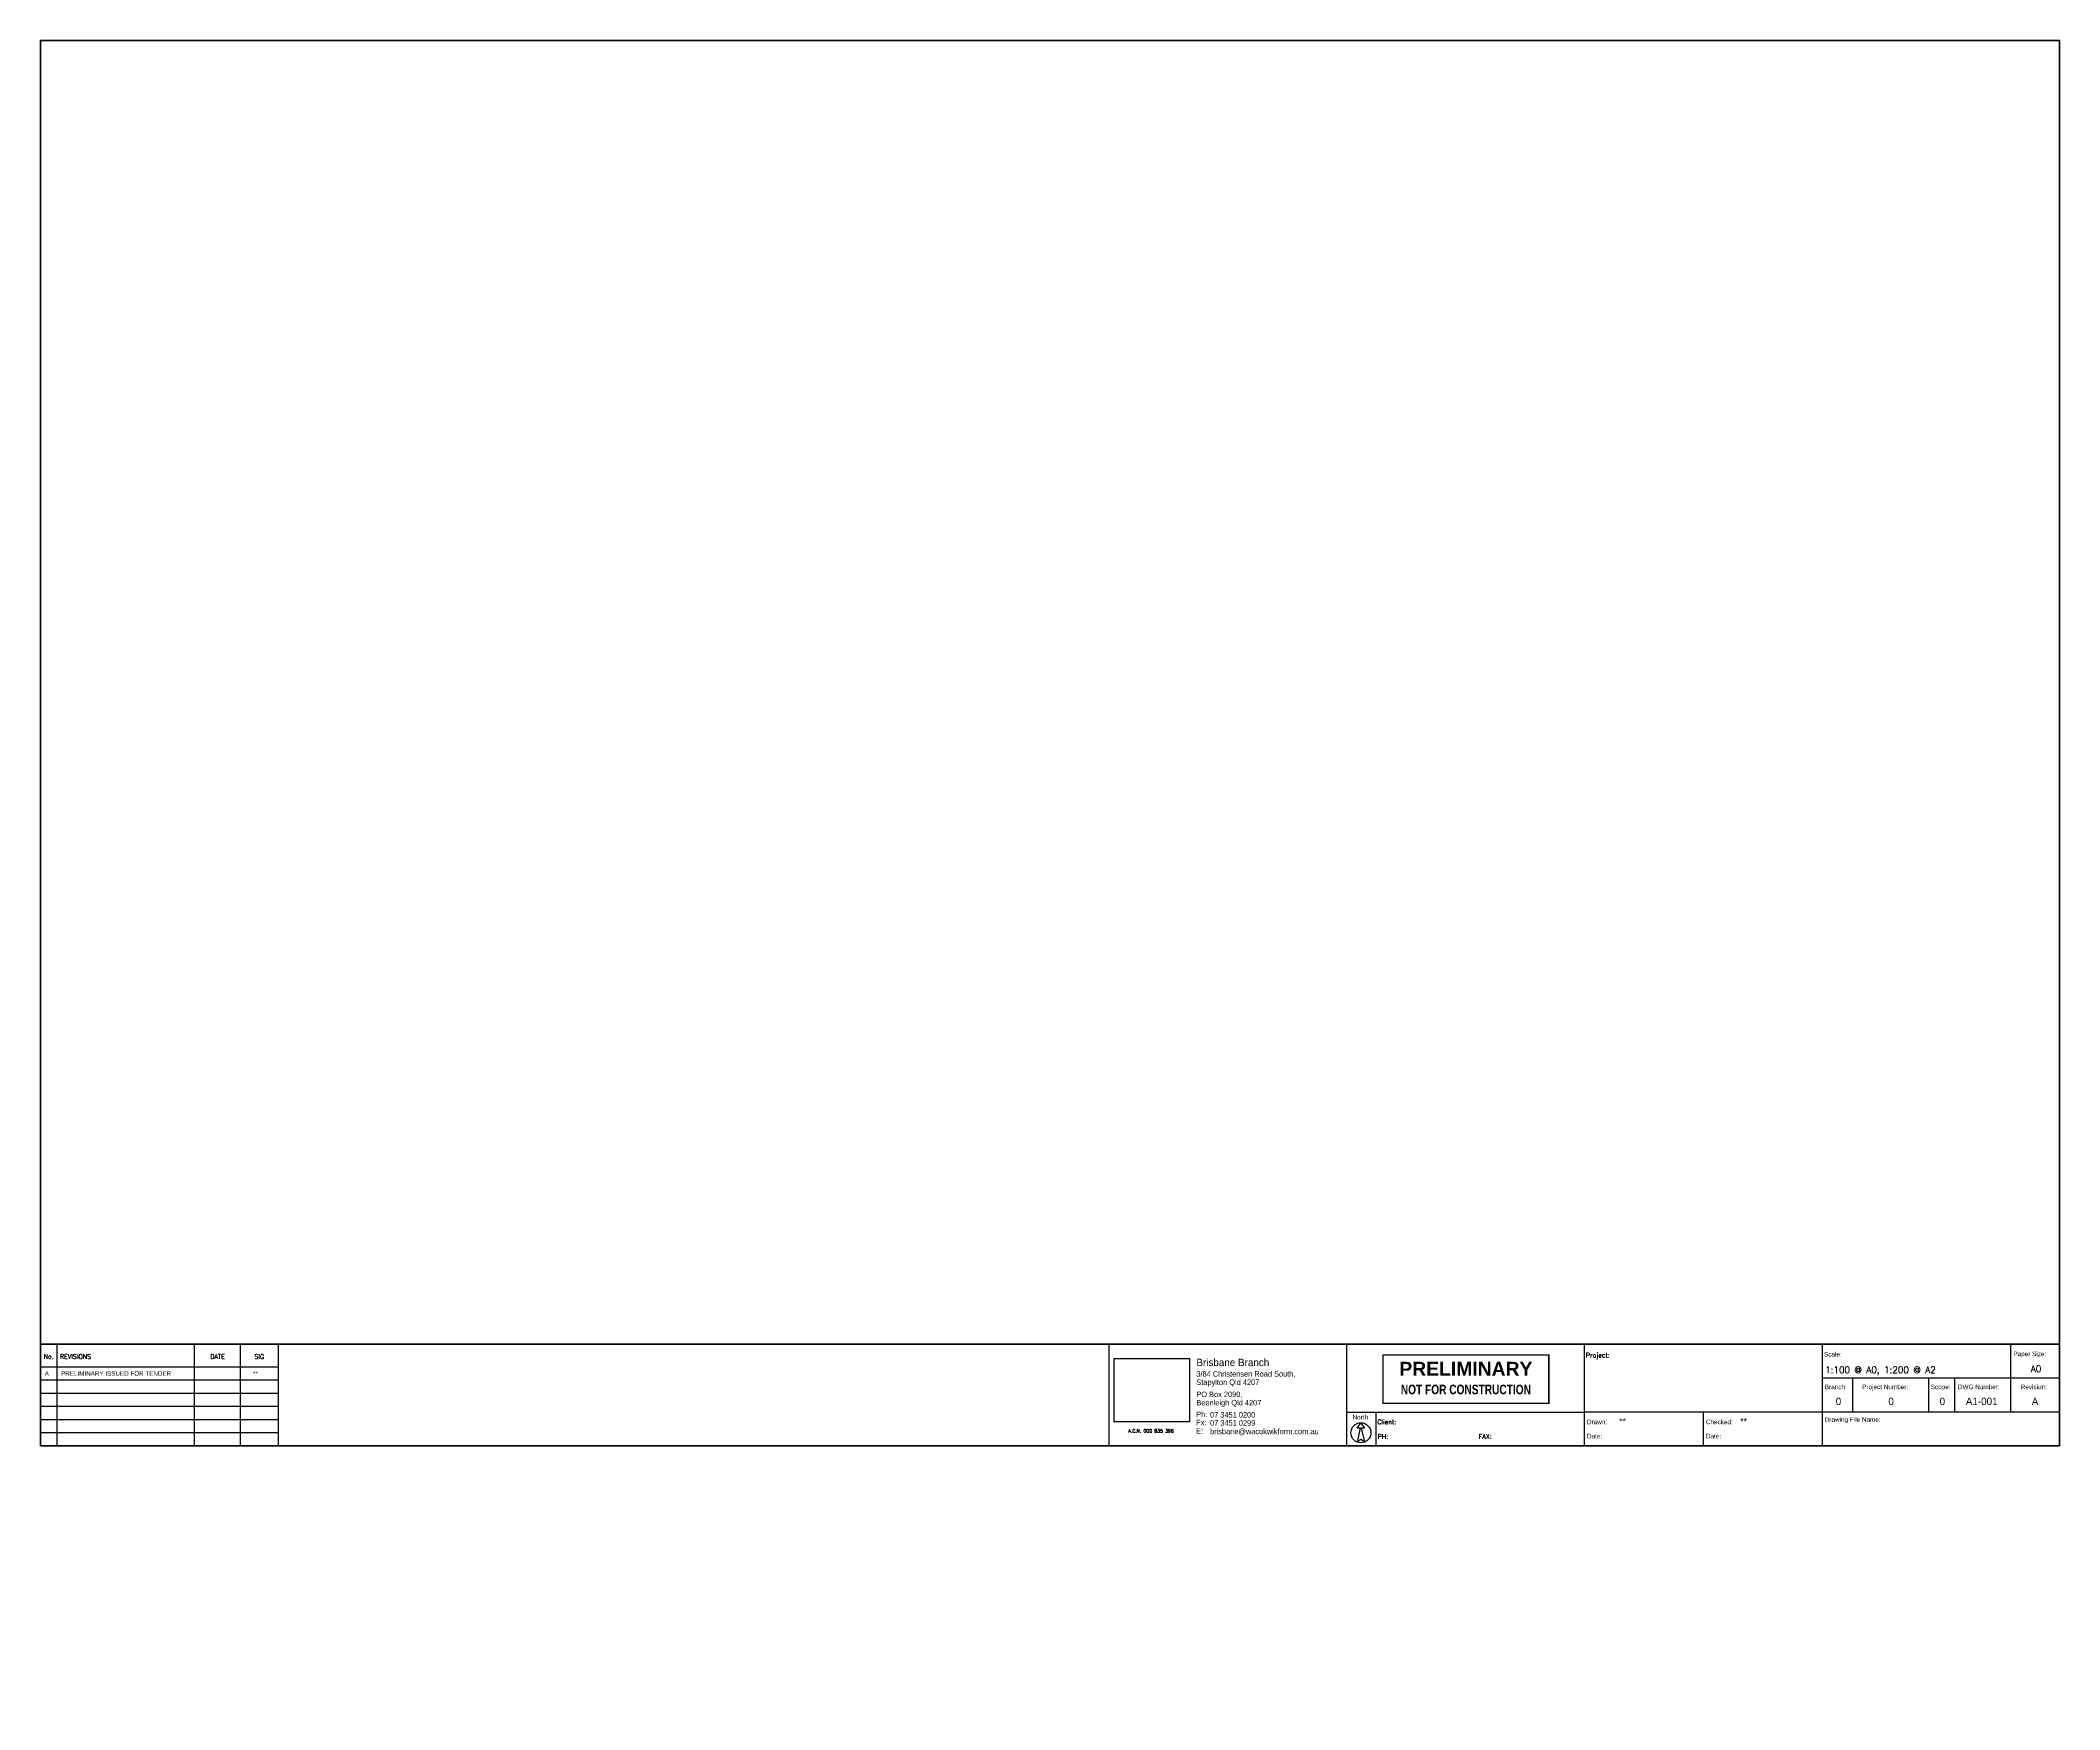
# Paper-space layout '(A0)' of a CAD drawing. Header units: millimetres. Extents: x 7 to 1172, y -160 to 804.
import ezdxf
from ezdxf.enums import TextEntityAlignment as Align

# ---------------------------------------------------------------- set-up
doc = ezdxf.new("R2010")
doc.units = ezdxf.units.MM
doc.layers.get('0').update_dxf_attribs({"linetype": 'CONTINUOUS'})
for name, color, linetype in [('Drawing Sheet', 7, 'CONTINUOUS'), ('PRELIMINARY', 7, 'CONTINUOUS'), ('RED', 8, 'CONTINUOUS')]:
    doc.layers.add(name, color=color, linetype=linetype)
doc.styles.add('ARCH', font='archd.shx', dxfattribs={"height": 250})
doc.styles.add('ROMANS', font='romans')
doc.styles.add('STAMP', font='ARIALBD.TTF')
picture_1 = doc.add_image_def('image1.jpg', size_in_pixel=(483, 405))

# ---------------------------------------------------------------- blocks, each defined once
blk = doc.blocks.new('PREL')
at = {"layer": 'RED', "const_width": 100}
blk.add_lwpolyline([(6000, 1750), (-6000, 1750), (-6000, -1750), (6000, -1750)], close=True, dxfattribs=at)
at = {"layer": 'RED', "style": 'STAMP'}
blk.add_text('PRELIMINARY', height=1000, dxfattribs=at).set_placement((0, 750), align=Align.MIDDLE)
at = {"layer": 'RED', "style": 'STAMP', "width": 0.75}
blk.add_text('NOT FOR CONSTRUCTION', height=700, dxfattribs=at).set_placement((0, -750), align=Align.MIDDLE)
blk = doc.blocks.new('Revisions')
at = {"layer": 'Drawing Sheet', "color": 5, "style": 'ARCH'}
for tag, p in [('01', (693.4, 209.7)), ('03', (778.8, 209.7)), ('04', (806.5, 209.7))]:
    blk.add_attdef(tag, p, '', height=2.5, dxfattribs=at)
at = {"layer": 'Drawing Sheet', "color": 5, "style": 'ARCH', "width": 0.85}
blk.add_attdef('02', (702.3, 209.7), '', height=2.5, dxfattribs=at)
blk = doc.blocks.new('Branch_Details')
at = {"layer": 'Drawing Sheet', "style": 'ROMANS'}
blk.add_text('A.C.N. 002 835 396', height=1.8, dxfattribs=at).set_placement((713.9, 143.2), align=Align.CENTER)
at = {"layer": 'Drawing Sheet', "char_height": 3, "width": 22.117, "attachment_point": 1, "style": 'ARCH'}
for s, insert in [('Ph:', (738.4, 154.6)), ('Fx:', (738.4, 150.2)), ('E:', (738.4, 145.6))]:
    blk.add_mtext(s, dxfattribs=dict(at, insert=insert))
at = {"layer": 'Drawing Sheet', "color": 5, "style": 'ARCH', "flags": 8}
for tag, p, height in [('BRANCHADDRESS', (738.5, 173.6), 3), ('BRANCHNAME', (738.5, 179.2), 4), ('BRANCHADDRESS2', (738.5, 169), 3), ('BRANCHPOSTALADDRESS', (738.5, 162.5), 3), ('BRANCHPOSTALADDRESS2', (738.5, 157.9), 3), ('BRANCHPHONE', (746, 151.3), 3), ('BRANCHEMAIL', (742.3, 142.3), 3), ('BRANCHFAX', (746, 146.9), 3)]:
    blk.add_attdef(tag, p, '', height=height, dxfattribs=at)
at = {"layer": 'Drawing Sheet'}
image = blk.add_image(picture_1, insert=(693.9, 149.1), size_in_units=(40.9, 34.3), dxfattribs=at)
image.dxf.flags = 7
blk = doc.blocks.new('North Arrow')
blk.add_lwpolyline([(-53, 1557), (-511, 1557), (0, 2278), (511, 1557), (53, 1557), (490, -323), (0, 0), (-490, -323), (-53, 1557)])
blk = doc.blocks.new('Title_Block')
at = {"layer": 'Drawing Sheet'}
for s, style, p in [('Project:', 'ROMANS', (-257, 47.9)), ('Scale:', 'ARCH', (-127.8, 48.4)), ('Paper Size:', 'ARCH', (-25.1, 48.6)), ('Branch:', 'ARCH', (-127.4, 30.7)), ('Project Number:', 'ARCH', (-107.1, 30.7)), ('Scope:', 'ARCH', (-69.9, 30.7)), ('DWG Number:', 'ARCH', (-55.2, 30.7)), ('Revision:', 'ARCH', (-21.1, 30.7)), ('Client:', 'ROMANS', (-370.1, 11.7)), ('Drawn:', 'ARCH', (-256.4, 11.7)), ('Checked:', 'ARCH', (-191.9, 11.7)), ('Drawing File Name:', 'ARCH', (-127.4, 13)), ('PH:', 'ROMANS', (-369.9, 3.8)), ('FAX:', 'ROMANS', (-315.1, 3.8)), ('Date:', 'ARCH', (-256.4, 4)), ('Date:', 'ARCH', (-191.9, 4))]:
    blk.add_text(s, height=2.5, dxfattribs=dict(at, style=style)).set_placement(p)
at = {"layer": 'Drawing Sheet', "color": 5}
for tag, p, style in [('PROJECT_TITLE:', (-239.5, 47.9), 'ROMANS'), ('PROJECT_DESCRIPTION', (-239.5, 41.6), 'ROMANS'), ('PROJECT_DESCRIPTION_2', (-239.5, 35.3), 'ROMANS'), ('SCALE', (-127.2, 39.4), 'ROMANS'), ('PROJECT_DESCRIPTION_3', (-239.5, 29.3), 'ROMANS'), ('PROJECT_DESCRIPTION_4', (-239.5, 22.7), 'ROMANS'), ('CLIENT', (-357.8, 11.7), 'ROMANS'), ('DRAWNBY', (-238.9, 11.5), 'ARCH'), ('CHECKEDBY', (-173.3, 11.5), 'ARCH'), ('PHONE_NO.', (-357.8, 3.8), 'ROMANS'), ('FAX_NO.', (-306.4, 3.8), 'ROMANS'), ('DRAWN_DATE', (-239.1, 3.7), 'ARCH'), ('CHECKED_DATE', (-173.5, 3.7), 'ARCH')]:
    blk.add_attdef(tag, p, '', height=3.5, dxfattribs=dict(at, style=style))
for tag, height, style, p in [('PAPER_SIZE', 3.5, 'ROMANS', (-12.8, 40)), ('BRANCH', 4, 'ARCH', (-120, 22)), ('PROJECT_NUMBER', 4, 'ARCH', (-91.4, 22)), ('SCOPE', 4, 'ARCH', (-63.6, 22)), ('DRAWING_NUMBER', 4, 'ARCH', (-42.3, 22)), ('REVISION', 4, 'ARCH', (-13.3, 22))]:
    blk.add_attdef(tag, text='', height=height, dxfattribs=dict(at, style=style)).set_placement(p, align=Align.CENTER)
at = {"layer": 'Drawing Sheet', "color": 5, "style": 'ARCH', "flags": 10}
blk.add_attdef('DRAWING_FILE_NAME', (-100.1, 3.2), '', height=4, dxfattribs=at)

psp = doc.layouts.new('(A0)')

# ---------------------------------------------------------------- linework, layer by layer
at = {"layer": 'Drawing Sheet', "lineweight": 70}
for p, q in [((6.6, 803.5), (1172.4, 803.5)), ((6.6, -7.9), (6.6, 803.5)), ((1172.4, 803.5), (1172.4, -7.9)), ((6.6, 50.7), (143.8, 50.7)), ((130.6, 50.7), (627, 50.7)), ((623.5, 50.7), (760.7, 50.7)), ((760.7, 50.7), (897.9, 50.7)), ((1035.2, 50.7), (897.9, 50.7)), ((1172.4, 50.7), (1035.2, 50.7)), ((1172.4, -7.9), (6.6, -7.9))]:
    psp.add_line(p, q, dxfattribs=at)
at = {"layer": 'Drawing Sheet'}
for p, q in [((16.3, -7.9), (16.3, 50.7)), ((95.6, -7.9), (95.6, 50.7)), ((122.2, -7.9), (122.2, 50.7)), ((144, -7.9), (144, 50.7)), ((623.5, 50.7), (623.5, -7.9)), ((760.7, 50.7), (760.7, -7.9)), ((897.9, 50.7), (897.9, -7.9)), ((1035.2, 50.7), (1035.2, -7.9)), ((1144.1, 50.7), (1144.1, 31.2)), ((6.6, 37.7), (143.8, 37.7)), ((6.6, 30.1), (143.8, 30.1)), ((1172.4, 31.2), (1035.2, 31.2)), ((1052.9, 31.2), (1052.9, 11.6)), ((1096.6, 31.2), (1096.6, 11.6)), ((1111.7, 31.2), (1111.7, 11.6)), ((1144.1, 31.2), (1144.1, 11.6)), ((6.6, 22.5), (143.8, 22.5)), ((6.6, 14.9), (143.8, 14.9)), ((6.6, 7.3), (143.8, 7.3)), ((760.7, 11.6), (897.9, 11.6)), ((777.6, 11.6), (777.6, -7.9)), ((1035.2, 11.6), (897.9, 11.6)), ((966.6, 11.6), (966.6, -7.6)), ((1172.4, 11.6), (1035.2, 11.6)), ((6.6, -0.3), (143.8, -0.3))]:
    psp.add_line(p, q, dxfattribs=at)
psp.add_circle((769, -0.4), 5.78, dxfattribs=at)

# ---------------------------------------------------------------- block references
ref = psp.add_blockref('Title_Block', (1172.4, -7.9), dxfattribs=dict(xscale=1.064332500000003, yscale=1.064332500000003, zscale=1.0643325))
ref.add_attrib('DRAWNBY', '**', (918.1, 4.4), dxfattribs={"layer": 'Drawing Sheet', "color": 5, "height": 3.73, "style": 'ARCH'})
ref.add_attrib('CHECKEDBY', '**', (988, 4.4), dxfattribs={"layer": 'Drawing Sheet', "color": 5, "height": 3.73, "style": 'ARCH'})
ref.add_attrib('SCALE', '1:100 @ A0, 1:200 @ A2', (1037, 34.1), dxfattribs={"layer": 'Drawing Sheet', "color": 5, "height": 3.725, "style": 'ROMANS'})
ref.add_attrib('PAPER_SIZE', 'A0', dxfattribs={"layer": 'Drawing Sheet', "color": 5, "height": 3.73, "style": 'ROMANS'}).set_placement((1158.8, 34.7), align=Align.CENTER)
ref.add_attrib('BRANCH', '0', dxfattribs={"layer": 'Drawing Sheet', "color": 5, "height": 4.26, "style": 'ARCH'}).set_placement((1044.7, 15.6), align=Align.CENTER)
ref.add_attrib('PROJECT_NUMBER', '0', dxfattribs={"layer": 'Drawing Sheet', "color": 5, "height": 4.26, "style": 'ARCH'}).set_placement((1075.1, 15.6), align=Align.CENTER)
ref.add_attrib('SCOPE', '0', dxfattribs={"layer": 'Drawing Sheet', "color": 5, "height": 4.26, "style": 'ARCH'}).set_placement((1104.7, 15.6), align=Align.CENTER)
ref.add_attrib('DRAWING_NUMBER', 'A1-001', dxfattribs={"layer": 'Drawing Sheet', "color": 5, "height": 4.26, "style": 'ARCH'}).set_placement((1127.4, 15.6), align=Align.CENTER)
ref.add_attrib('REVISION', 'A', dxfattribs={"layer": 'Drawing Sheet', "color": 5, "height": 4.26, "style": 'ARCH'}).set_placement((1158.2, 15.6), align=Align.CENTER)
ref = psp.add_blockref('Revisions', (-728.9, -190.7), dxfattribs=dict(at, xscale=1.064332500000003, yscale=1.064332500000003, zscale=1.0643325))
ref.add_attrib('01', 'A', (9.1, 32.5), dxfattribs={"color": 5, "height": 2.66, "style": 'ARCH'})
ref.add_attrib('02', 'PRELIMINARY ISSUED FOR TENDER', (18.6, 32.5), dxfattribs={"color": 5, "height": 2.661, "style": 'ARCH', "width": 0.85})
ref.add_attrib('04', '**', (129.4, 32.5), dxfattribs={"color": 5, "height": 2.66, "style": 'ARCH'})
ref = psp.add_blockref('Branch_Details', (-112, -152.7), dxfattribs=dict(at, xscale=1.064332500000003, yscale=1.064332500000003, zscale=1.0643325))
ref.add_attrib('BRANCHNAME', 'Brisbane Branch', (674, 38.1), dxfattribs={"color": 5, "height": 4.257, "style": 'ARCH'})
ref.add_attrib('BRANCHADDRESS', '3/84 Christensen Road South,', (674, 32), dxfattribs={"color": 5, "height": 3.193, "style": 'ARCH'})
ref.add_attrib('BRANCHADDRESS2', 'Stapylton Qld 4207', (674, 27.2), dxfattribs={"color": 5, "height": 3.193, "style": 'ARCH'})
ref.add_attrib('BRANCHPOSTALADDRESS', 'PO Box 2090,', (674, 20.2), dxfattribs={"color": 5, "height": 3.193, "style": 'ARCH'})
ref.add_attrib('BRANCHPOSTALADDRESS2', 'Beenleigh Qld 4207', (674, 15.4), dxfattribs={"color": 5, "height": 3.193, "style": 'ARCH'})
ref.add_attrib('BRANCHPHONE', '07 3451 0200', (681.9, 8.4), dxfattribs={"color": 5, "height": 3.193, "style": 'ARCH'})
ref.add_attrib('BRANCHFAX', '07 3451 0299', (681.9, 3.7), dxfattribs={"color": 5, "height": 3.193, "style": 'ARCH'})
ref.add_attrib('BRANCHEMAIL', 'brisbane@wacokwikform.com.au', (681.9, -1.2), dxfattribs={"color": 5, "height": 3.193, "style": 'ARCH'})
at = {"layer": 'Drawing Sheet', "xscale": 0.004204308428239045, "yscale": 0.004204308428276349, "zscale": 0.004204308428252031}
psp.add_blockref('North Arrow', (769, -4.2), dxfattribs=at)
at = {"layer": 'PRELIMINARY', "color": 7, "xscale": 0.007982493749938868, "yscale": 0.007982493749988606, "zscale": 0.00798249375}
psp.add_blockref('PREL', (829.6, 30.6), dxfattribs=at)

# ---------------------------------------------------------------- texts
at = {"layer": 'Drawing Sheet', "style": 'ROMANS'}
for s, p in [('No.', (11.4, 43.6)), ('DATE', (108.9, 43.6)), ('SIG', (133, 43.6))]:
    psp.add_text(s, height=2.66, dxfattribs=at).set_placement(p, align=Align.MIDDLE_CENTER)
psp.add_text('REVISIONS', height=2.66, dxfattribs=at).set_placement((17.9, 43.6), align=Align.MIDDLE_LEFT)
at = {"layer": 'Drawing Sheet', "insert": (760.7, 10), "char_height": 2.661, "width": 16.867, "attachment_point": 1, "style": 'ARCH'}
psp.add_mtext('\\pi3.4287;North', dxfattribs=at)

doc.saveas('drawing.dxf')
